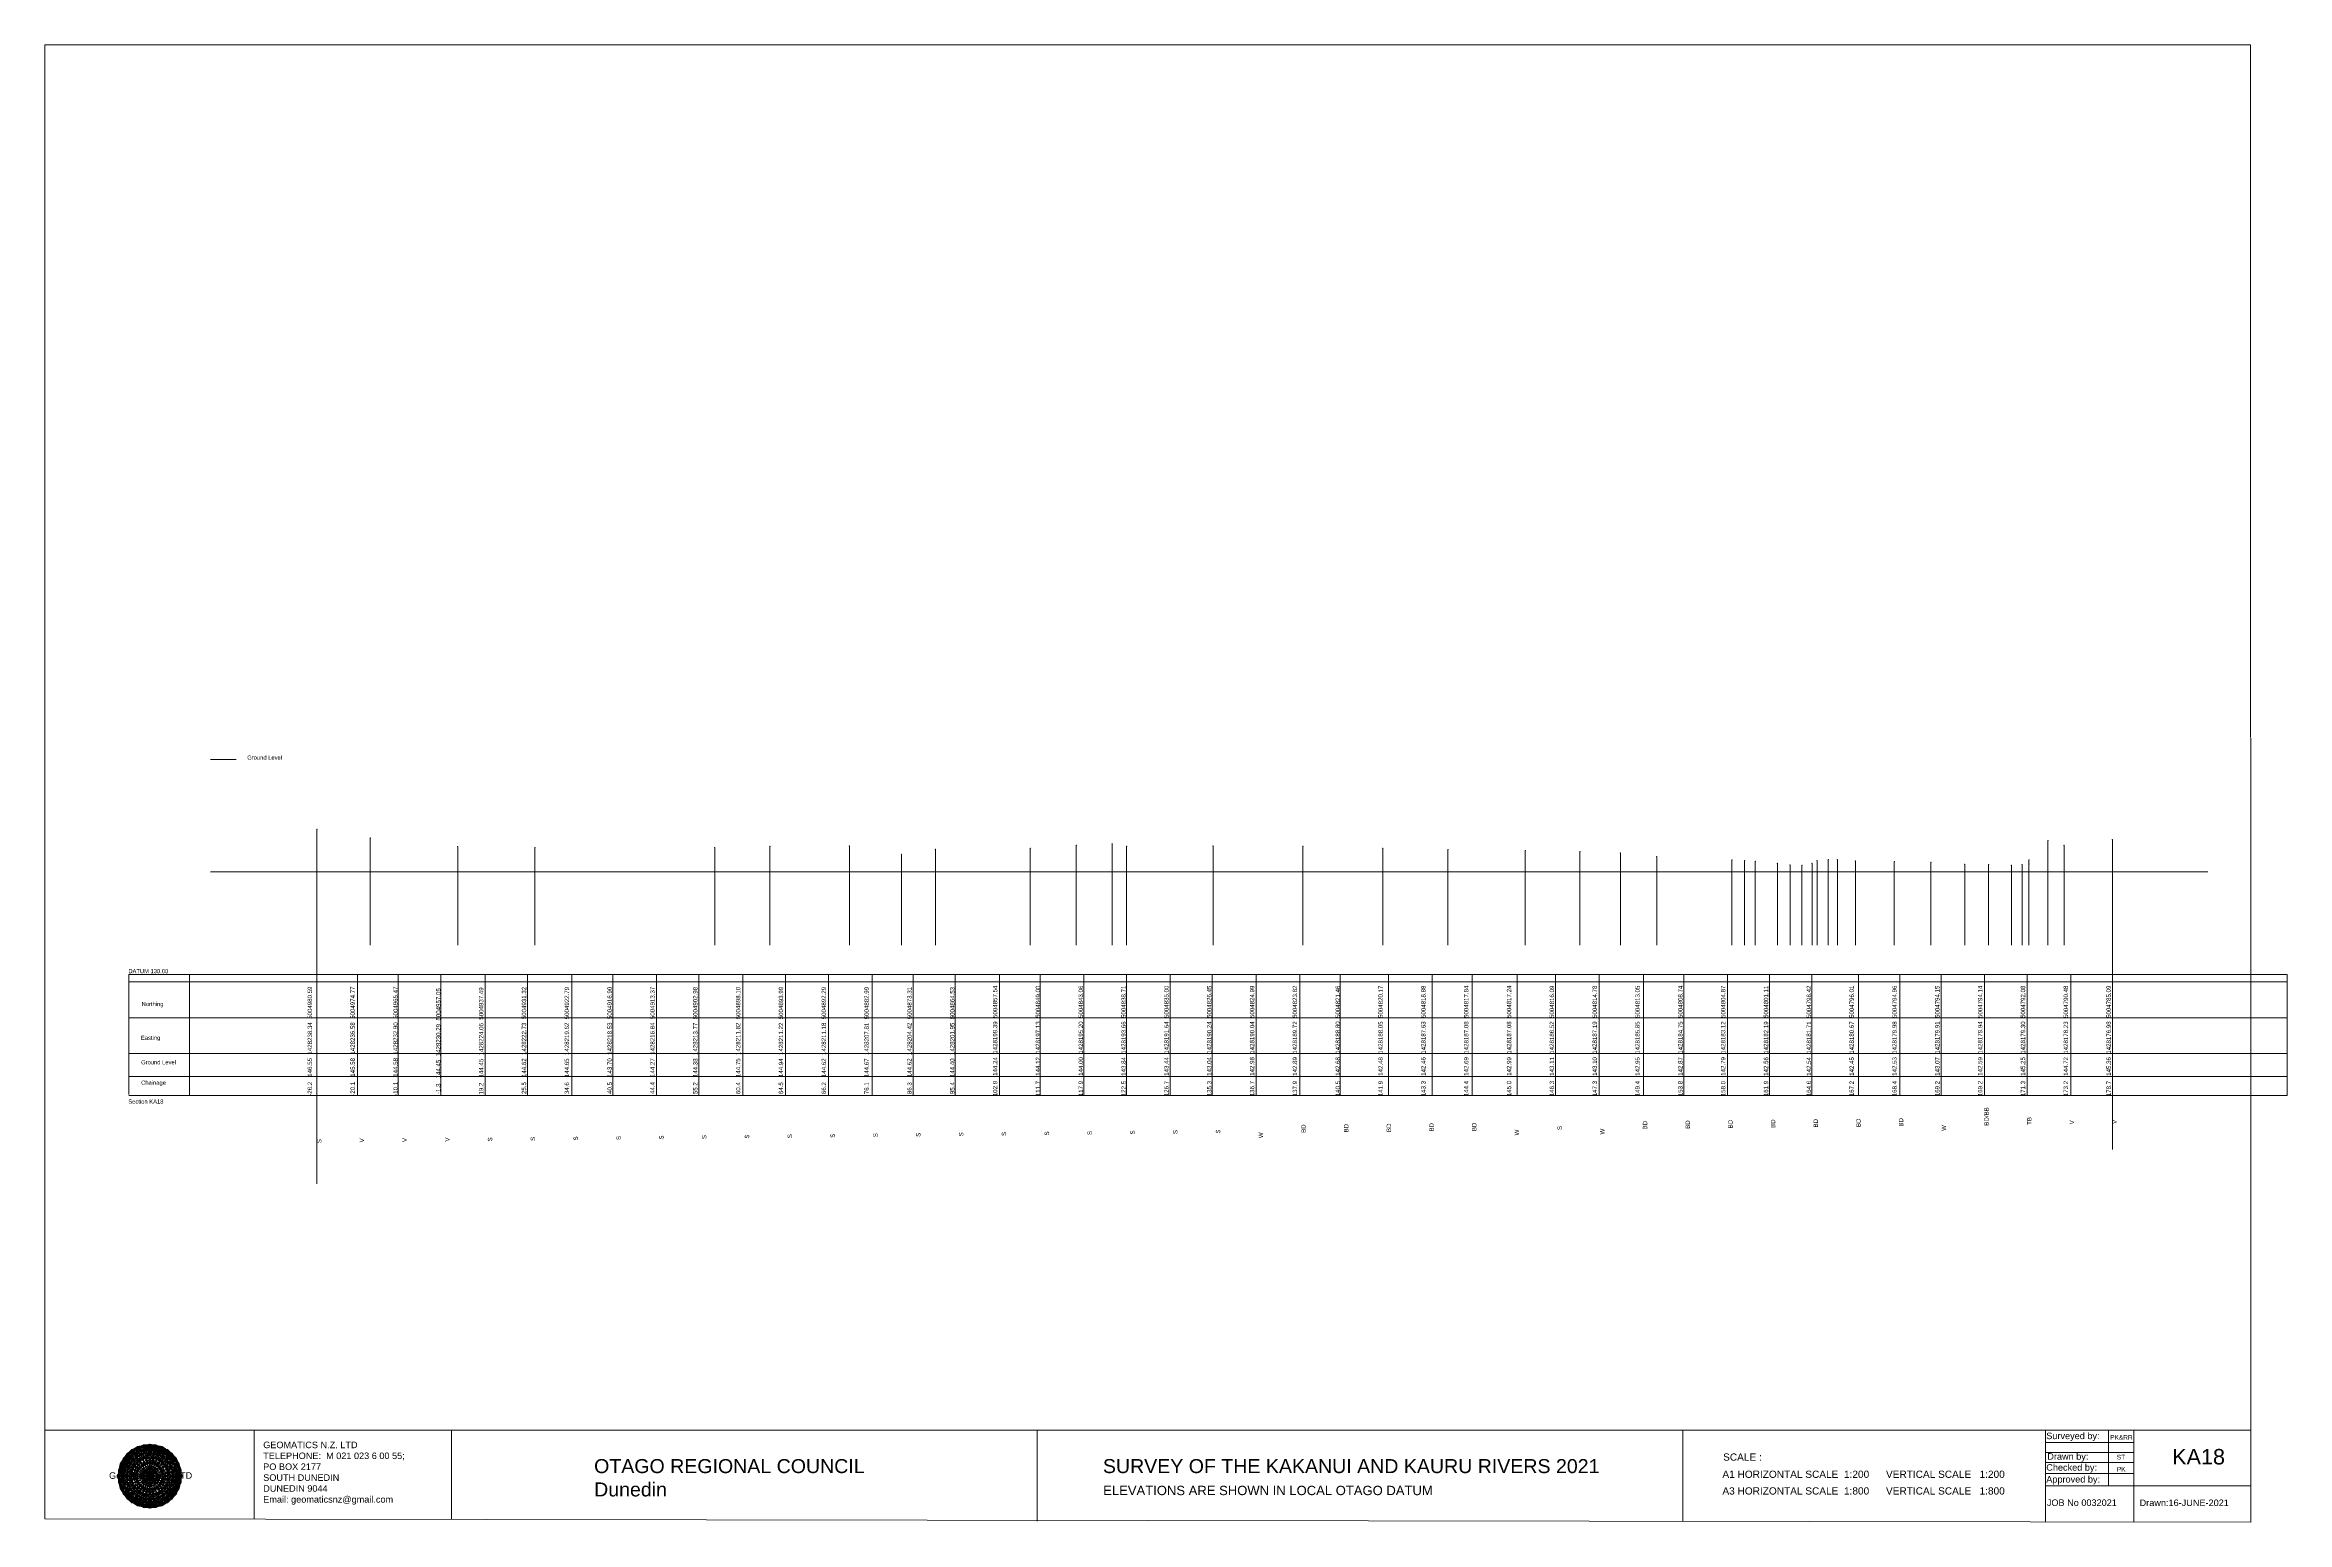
# Model space of a CAD drawing. Header units: millimetres. Extents: x -4102225 to 9709333, y -443196 to 2258209.
# Drawn here: x -2431391 to -2175480, y 67499 to 236074 of the extents above; entities that cross this region are included whole.
import ezdxf

# ---------------------------------------------------------------- set-up
doc = ezdxf.new("R2010")
doc.units = ezdxf.units.MM
doc.header["$PDMODE"] = 35
doc.header["$PDSIZE"] = 20
doc.layers.get('0').update_dxf_attribs({"lineweight": 0})
doc.layers.add('geo', color=7, linetype='Continuous', lineweight=0)
doc.styles.get("Standard").update_dxf_attribs({"font": 'arial.ttf'})

# ---------------------------------------------------------------- blocks, each defined once
blk = doc.blocks.new('Geomatics_Circle_SPT')
at = {"layer": 'geo', "color": 2, "linetype": 'Continuous', "lineweight": 0}
for p, q in [((0, 25.2), (-25.2, 0)), ((-24.7, 4.9), (-4.9, 24.7)), ((-24.7, -4.9), (4.9, 24.7)), ((-9.7, 23.3), (-23.3, 9.6)), ((9.7, 23.3), (-23.3, -9.7)), ((-21, 14), (-14, 21)), ((-21, -14), (14, 21)), ((0, 0), (-17.8, 17.8)), ((-14, 21), (21, -14)), ((23.3, -9.7), (-9.7, 23.3)), ((-4.9, 24.7), (24.7, -4.9)), ((25.2, 0), (0, 25.2)), ((0, 0), (17.8, 17.8)), ((4.9, 24.7), (24.7, 4.9)), ((23.3, 9.7), (9.7, 23.3)), ((14, 21), (21, 14)), ((17.8, 18.1), (17.8, 18.1)), ((4.9, -24.7), (-24.7, 4.9)), ((-24.7, 0), (0, -24.7)), ((-23.3, 9.7), (9.7, -23.3)), ((14, -21), (-21, 14)), ((0, 0), (-17.8, -17.8)), ((21, 14), (-14, -21)), ((-9.7, -23.3), (23.3, 9.7)), ((24.7, 4.9), (-4.9, -24.7)), ((0, 0), (17.8, -17.8)), ((0, -24.8), (25.2, 0)), ((-4.9, -24.7), (-24.7, -4.9)), ((-23.3, -9.7), (-9.7, -23.3)), ((-14, -21), (-21, -14)), ((24.7, -4.9), (4.9, -24.7)), ((9.7, -23.3), (23.3, -9.7)), ((21, -14), (14, -21)), ((-17.8, -17.8), (-17.8, -17.8)), ((4.9, -24.7), (4.9, -24.7)), ((18.1, -17.8), (18.1, -17.8))]:
    blk.add_line(p, q, dxfattribs=at)
at = {"layer": 'geo', "color": 1, "linetype": 'Continuous', "lineweight": 0}
for p, q in [((-25.2, 0), (9.7, 23.3)), ((-25.2, 0), (-9.6, 23.3)), ((-4.9, 24.8), (-24.7, -4.9)), ((4.9, 24.7), (-24.7, 4.9)), ((14, 21), (-24.7, -4.9)), ((-14, 21), (-24.7, 4.9)), ((-23.3, 9.7), (0, 25.2)), ((-23.3, -9.6), (0, 25.2)), ((-23.3, -9.6), (17.8, 17.8)), ((-23.3, 9.7), (-17.8, 17.9)), ((-23.3, -9.6), (-17.8, 17.9)), ((-23.3, 9.7), (17.8, 17.8)), ((4.9, 24.8), (-21, -14)), ((-4.9, 24.7), (-21, 14)), ((14, 21), (-21, 14)), ((-14, 21), (-21, -14)), ((-17.8, 17.8), (9.7, 23.3)), ((-17.8, 17.8), (-9.6, 23.3)), ((-17.8, -17.8), (9.7, 23.3)), ((-17.8, -17.8), (-9.7, 23.3)), ((-9.7, -23.3), (-17.8, 17.8)), ((-17.8, 17.8), (9.7, -23.3)), ((-17.8, 17.8), (23.3, -9.6)), ((-17.8, 17.8), (23.3, 9.7)), ((4.9, 24.7), (-14, 21)), ((-4.9, 24.7), (-14, -20.9)), ((0, 0), (-14, 21)), ((-14, 21), (-4.9, -24.7)), ((-14, 21), (-14, 21)), ((24.7, -4.9), (-14, 21)), ((21, 14), (-14, 21)), ((-9.8, 23.1), (-9.8, 23.1)), ((-9.7, 23.3), (0, 25.2)), ((-9.7, 23.3), (0, -25.2)), ((-9.7, -23.3), (0, 25.2)), ((-9.6, 23.3), (17.8, -17.8)), ((-9.6, 23.3), (25.2, 0)), ((-9.6, 23.3), (17.8, 17.8)), ((-9.6, -23.3), (17.8, 17.9)), ((0, 0), (-4.9, 24.7)), ((-4.9, 24.7), (-4.9, 24.7)), ((21, -14), (-4.9, 24.7)), ((24.8, 4.9), (-4.9, 24.7)), ((14, 21), (-4.9, 24.7)), ((-0.2, 25.1), (-0.2, 25.1)), ((0, 25.2), (9.7, -23.3)), ((0, 25.2), (23.3, -9.7)), ((0, 25.2), (23.3, 9.7)), ((0, 25.2), (9.7, 23.3)), ((0, 0), (4.9, 24.7)), ((0, -25.2), (9.7, 23.3)), ((0, 0), (14, 21)), ((21, 14), (4.9, 24.8)), ((14, -21), (4.9, 24.7)), ((24.7, -4.9), (4.9, 24.7)), ((4.9, 24.7), (4.9, 24.7)), ((4.9, -24.7), (14, 21)), ((9.4, 23.3), (9.4, 23.3)), ((9.7, 23.3), (17.8, -17.8)), ((9.7, 23.3), (25.2, 0)), ((9.7, 23.3), (17.8, 17.9)), ((17.8, 17.8), (9.7, -23.3)), ((21, -14), (14, 21)), ((24.7, 4.9), (14, 21)), ((14, 21), (14, 21)), ((17.6, 17.9), (17.6, 17.9)), ((17.8, 17.8), (23.3, -9.7)), ((17.8, 17.8), (23.3, 9.7)), ((-25.2, 0), (23.3, 9.7)), ((-25.2, 0), (-23.3, 9.7)), ((-23.3, -9.7), (-25.2, 0)), ((-9.6, -23.3), (-25.2, 0)), ((9.7, -23.3), (-25.2, 0)), ((21, 14), (-24.7, 4.9)), ((-21, 14), (-24.7, -4.9)), ((0, 0), (-24.7, 4.9)), ((-24.7, 4.9), (-21, -14)), ((-24.7, 4.9), (-4.9, -24.7)), ((-24.7, 4.9), (14, -21)), ((-24.7, 4.9), (-24.7, 4.9)), ((0, 0), (-24.7, -4.9)), ((-17.8, -17.8), (-23.3, 9.7)), ((0, -25.2), (-23.3, 9.7)), ((-23.3, 9.7), (17.8, -17.8)), ((-23.3, 9.7), (25.2, 0)), ((-23.3, 9.4), (-23.3, 9.4)), ((-23.3, -9.7), (25.2, 0)), ((0, 0), (-21, 14)), ((-21, 14), (-14, -21)), ((-21, 14), (4.9, -24.7)), ((-21, 14), (-21, 14)), ((24.7, 4.9), (-21, 14)), ((0, 0), (-21, -14)), ((-17.9, 17.6), (-17.9, 17.6)), ((-17.8, -17.8), (23.3, 9.7)), ((-14, -21), (24.7, 4.9)), ((0, 0), (-14, -21)), ((25.2, 0), (-9.6, -23.3)), ((-4.9, -24.7), (21, 14)), ((0, 0), (-4.9, -24.7)), ((0, 0), (21, 14)), ((23.3, 9.7), (0, -25.2)), ((0, 0), (24.8, 4.9)), ((0, 0), (4.9, -24.7)), ((0, 0), (14, -21)), ((0, 0), (21, -14)), ((0, 0), (24.8, -4.9)), ((4.9, -24.7), (24.7, 4.9)), ((25.2, 0), (9.7, -23.3)), ((14, -21), (21, 14)), ((23.3, 9.7), (17.8, -17.8)), ((24.7, -4.9), (21, 14)), ((21, 14), (21, 14)), ((21, -14), (24.7, 4.9)), ((23.1, 9.8), (23.1, 9.8)), ((23.3, 9.7), (25.2, 0)), ((25.2, 0), (23.3, -9.6)), ((24.7, 4.9), (24.7, 4.9)), ((25.1, 0.2), (25.1, 0.2)), ((-25.2, 0), (23.3, -9.7)), ((-25.1, -0.2), (-25.1, -0.2)), ((-24.7, -4.9), (-24.7, -4.9)), ((-24.7, -4.9), (-14, -21)), ((-24.7, -4.9), (4.9, -24.7)), ((-24.7, -4.9), (21, -14)), ((-17.8, -17.8), (-23.3, -9.7)), ((0, -25.2), (-23.3, -9.6)), ((17.8, -17.8), (-23.3, -9.6)), ((-23.1, -9.8), (-23.1, -9.8)), ((-21, -14), (24.7, -4.9)), ((-21, -14), (-21, -14)), ((-21, -14), (-4.9, -24.7)), ((-21, -14), (14, -21)), ((23.3, -9.7), (-17.8, -17.8)), ((-14, -21), (21, -14)), ((-4.9, -24.7), (24.7, -4.9)), ((23.3, -9.6), (0, -25.2)), ((4.9, -24.7), (21, -14)), ((14, -21), (24.7, -4.9)), ((23.3, -9.6), (17.8, -17.8)), ((17.9, -17.6), (17.9, -17.6)), ((21, -14), (21, -14)), ((23.3, -9.4), (23.3, -9.4)), ((24.7, -4.9), (24.7, -4.9)), ((-9.6, -23.3), (-17.8, -17.8)), ((9.7, -23.3), (-17.8, -17.8)), ((-17.6, -17.9), (-17.6, -17.9)), ((-14, -21), (-14, -21)), ((-14, -21), (4.9, -24.7)), ((17.8, -17.8), (-9.7, -23.3)), ((0, -25.2), (-9.7, -23.3)), ((-9.4, -23.3), (-9.4, -23.3)), ((-4.9, -24.7), (14, -21)), ((-4.9, -24.7), (-4.9, -24.7)), ((9.7, -23.3), (0, -25.2)), ((0.2, -25.1), (0.2, -25.1)), ((4.9, -24.7), (4.9, -24.7)), ((17.8, -17.8), (9.7, -23.3)), ((9.8, -23.1), (9.8, -23.1)), ((14, -21), (14, -21))]:
    blk.add_line(p, q, dxfattribs=at)
at = {"layer": 'geo', "color": 114, "linetype": 'Continuous', "lineweight": 0}
for p, q in [((17.9, 17.8), (-25.2, 0)), ((-24.7, 4.9), (14, 21)), ((9.7, 23.3), (-23.3, 9.7)), ((-20.9, 14), (4.9, 24.7)), ((0, 25.2), (-17.8, 17.8)), ((-17.8, 17.8), (0, -25.2)), ((-14, 21), (-4.9, 24.7)), ((4.9, -24.7), (-14, 21)), ((0, 0), (-9.7, 23.3)), ((-4.9, 24.7), (14, -21)), ((17.8, -17.8), (0, 25.2)), ((0, 0), (9.7, 23.3)), ((4.9, 24.7), (21, -14)), ((23.3, -9.7), (9.7, 23.3)), ((14, 21), (24.7, -4.9)), ((25.2, 0), (17.8, 17.8)), ((-24.7, -4.9), (21, 14)), ((-14, -21), (-24.7, 4.9)), ((0, 0), (-23.3, 9.7)), ((-23.3, 9.7), (-9.7, -23.3)), ((0, 0), (-23.3, -9.7)), ((-4.9, -24.7), (-21, 14)), ((24.8, 4.9), (-20.9, -14)), ((0, 0), (-9.7, -23.3)), ((0, 0), (23.3, 9.7)), ((0, 0), (9.7, -23.3)), ((0, 0), (23.3, -9.7)), ((21, 14), (24.7, 4.9)), ((-25.2, 0), (-17.8, -17.8)), ((-21, -14), (-24.7, -4.9)), ((-17.8, -17.8), (25.2, 0)), ((24.8, -4.9), (-14, -21)), ((-9.6, -23.3), (23.3, -9.7)), ((21, -14), (-4.9, -24.8)), ((0, -25.2), (17.9, -17.8)), ((14, -21), (4.9, -24.8))]:
    blk.add_line(p, q, dxfattribs=at)
at = {"layer": 'geo', "color": 250, "linetype": 'Continuous', "lineweight": 0}
for p, q in [((-17.8, 17.8), (17.8, 17.8)), ((-17.8, -17.8), (-17.8, 17.8)), ((-14, 21), (-14, 21)), ((14, 21), (-14, 21)), ((-14, 20.9), (-14, -21)), ((-9.7, 23.3), (9.7, 23.3)), ((-9.7, -23.3), (-9.7, 23.3)), ((-4.9, 24.7), (4.9, 24.7)), ((-4.9, 24.7), (-4.9, -24.7)), ((0, 0), (0, 25.2)), ((4.9, 24.7), (4.9, -24.7)), ((9.7, -23.3), (9.7, 23.3)), ((14, 21), (14, -21)), ((17.8, -17.8), (17.8, 17.8)), ((0, 0), (-25.2, 0)), ((24.7, 4.9), (-24.7, 4.9)), ((-24.7, 4.9), (-24.7, -4.9)), ((-23.3, 9.7), (23.3, 9.7)), ((-23.3, 9.7), (-23.3, 9.7)), ((-23.3, -9.7), (-23.3, 9.7)), ((21, 14), (-21, 14)), ((-21, 14), (-21, -14)), ((0, 0), (0, -25.2)), ((0, 0), (25.2, 0)), ((21, 14), (21, 14)), ((21, -14), (21, 14)), ((23.3, 9.7), (23.3, -9.7)), ((24.7, 4.9), (24.7, 4.9)), ((24.7, -4.9), (24.7, 4.9)), ((-24.7, -4.9), (24.7, -4.9)), ((23.3, -9.7), (-23.3, -9.7)), ((-21, -14), (21, -14)), ((17.8, -17.8), (-17.8, -17.8)), ((-14, -21), (14, -21)), ((9.7, -23.3), (-9.7, -23.3)), ((-4.9, -24.7), (4.9, -24.7))]:
    blk.add_line(p, q, dxfattribs=at)
blk = doc.blocks.new('GeomaticsNZ TITLE BLOCK')
at = {"color": 7, "linetype": 'Continuous', "lineweight": 0}
for p, q in [((0, 94.9), (0, 1579.2)), ((0, 1579.2), (2363.4, 1579.2)), ((2363.4, 1579.2), (2364, 94.9)), ((2364, 94.9), (0, 94.9)), ((0, 94.9), (0, 0)), ((15.9, 94.9), (2364, 94.9)), ((224.3, 95.2), (224.3, -0.3)), ((2364, 94.9), (382.6, 94.9)), ((435.8, 95.2), (435.8, -0.7)), ((1063.4, 94.9), (1063.4, -2.4)), ((1755.4, 94.9), (1755.4, -2.6)), ((2143.9, 94.9), (2143.7, -3)), ((2143.9, 81.9), (2238.6, 81.7)), ((2211.5, 94.9), (2211.5, 36.1)), ((2238.6, 94.8), (2238.6, -3.2)), ((2364, -3.5), (2364, 94.9)), ((2143.6, 60.4), (2238.6, 60.4)), ((2143.8, 48.6), (2238.6, 48.6)), ((2143.9, 71), (2238.6, 71)), ((2143.8, 35.4), (2364, 35.3)), ((0, 0), (2364, -3.5))]:
    blk.add_line(p, q, dxfattribs=at)
at = {"color": 7, "linetype": 'Continuous', "lineweight": 0, "xscale": 1.36, "yscale": 1.36, "zscale": 1.36}
blk.add_blockref('Geomatics_Circle_SPT', (112.4, 45.7), dxfattribs=at)
at = {"color": 7, "linetype": 'Continuous', "lineweight": 0}
for s, p in [('PK&RR', (2213.2, 84.8)), ('ST', (2220.3, 63.6)), ('PK', (2220.4, 50.6))]:
    blk.add_text(s, height=5, dxfattribs=at).set_placement(p)
at = {"color": 7, "linetype": 'Continuous', "lineweight": 0, "attachment_point": 1}
for s, width, heights, insert, char_height in [('{\\C256;GEOMATICS N.Z. LTD                   \\PTELEPHONE:  M 021 023 6 00 55;\\PPO BOX 2177\\PSOUTH DUNEDIN\\PDUNEDIN 9044\\PEmail: geomaticsnz@gmail.com}', 3535.727, [94.7], (234, 82.7), 7), ('{\\C256;Surveyed by:}', 3535.727, [0], (2144.7, 92.4), 7), ('{\\C256;Geomatics N.Z. LTD                   }', 125.079, [15.8], (68.8, 49.9), 7), ('{\\C256;OTAGO REGIONAL COUNCIL\\PDunedin}', 3535.727, [0], (588.6, 64), 15), ('{\\C256;SURVEY OF THE KAKANUI AND KAURU RIVERS 2021}', 3535.727, [0], (1133.8, 64), 15), ('{\\C256;Checked by:}', 3535.727, [0], (2144.7, 58.6), 7), ('{\\C256;Drawn by:}', 3535.727, [0], (2145.8, 70.4), 7), ('{\\C256;ELEVATIONS ARE SHOWN IN LOCAL OTAGO DATUM}', 3535.727, [0], (1134.1, 35.4), 10), ('{\\C256;Approved by:}', 3535.727, [0], (2144.7, 45.9), 7), ('{\\C256;JOB No 0032021}', 3535.727, [0], (2145.3, 20.8), 7), ('{\\C256;Drawn:16-JUNE-2021}', 3535.727, [0], (2244.7, 20.7), 7)]:
    blk.add_mtext_dynamic_manual_height_columns(s, width=width, gutter_width=159, heights=heights, dxfattribs=dict(at, insert=insert, char_height=char_height))

msp = doc.modelspace()

# ---------------------------------------------------------------- linework, layer by layer
at = {"color": 1, "lineweight": 0}
msp.add_line((-2412481.839, 154507.713), (-2409575.109, 154507.713), dxfattribs=at)
at = {"lineweight": 0}
for p, q in [((-2400336.086, 146547), (-2400336.086, 106092.149)), ((-2195425.036, 145360), (-2195425.036, 110022.422)), ((-2412469.719, 141702.932), (-2184523.485, 141702.932))]:
    msp.add_line(p, q, dxfattribs=at)
for p, q in [((-2394260.204, 145577), (-2394260.204, 141702.932)), ((-2384274.192, 144577), (-2384274.192, 141702.932)), ((-2375459.163, 144447), (-2375459.163, 141702.932)), ((-2354930.457, 144448), (-2354930.457, 141702.932)), ((-2348641.497, 144618), (-2348641.497, 141702.932)), ((-2339575.777, 144648), (-2339575.777, 141702.932)), ((-2333622.327, 143698), (-2333622.327, 141702.932)), ((-2329755.074, 144268), (-2329755.074, 141702.932)), ((-2318921.627, 144378), (-2318921.627, 141702.932)), ((-2313683.075, 144748), (-2313683.075, 141702.932)), ((-2309578.65, 144938), (-2309578.65, 141702.932)), ((-2307938.407, 144618), (-2307938.407, 141702.932)), ((-2298062.441, 144669), (-2298062.441, 141702.932)), ((-2287813.947, 144619), (-2287813.947, 141702.932)), ((-2278695.85, 144399), (-2278695.85, 141702.932)), ((-2271261.732, 144239), (-2271261.732, 141702.932)), ((-2262435.144, 144119), (-2262435.144, 141702.932)), ((-2256190.24, 143999), (-2256190.24, 141702.932)), ((-2251579.498, 143839), (-2251579.498, 141702.932)), ((-2247435.199, 143439), (-2247435.199, 141702.932)), ((-2202788.496, 145250), (-2202788.496, 141702.932)), ((-2200942.926, 144720), (-2200942.926, 141702.932)), ((-2394260.204, 141702.932), (-2394260.204, 133330.042)), ((-2384274.192, 141702.932), (-2384274.192, 133330.042)), ((-2375459.163, 141702.932), (-2375459.163, 133330.042)), ((-2354930.457, 141702.932), (-2354930.457, 133330.042)), ((-2348641.497, 141702.932), (-2348641.497, 133330.042)), ((-2339575.777, 141702.932), (-2339575.777, 133330.042)), ((-2333622.327, 141702.932), (-2333622.327, 133330.042)), ((-2329755.074, 141702.932), (-2329755.074, 133330.042)), ((-2318921.627, 141702.932), (-2318921.627, 133330.042)), ((-2313683.075, 141702.932), (-2313683.075, 133330.042)), ((-2309578.65, 141702.932), (-2309578.65, 133330.042)), ((-2307938.407, 141702.932), (-2307938.407, 133330.042)), ((-2298062.441, 141702.932), (-2298062.441, 133330.042)), ((-2287813.947, 141702.932), (-2287813.947, 133330.042)), ((-2278695.85, 141702.932), (-2278695.85, 133330.042)), ((-2271261.732, 141702.932), (-2271261.732, 133330.042)), ((-2262435.144, 141702.932), (-2262435.144, 133330.042)), ((-2256190.24, 141702.932), (-2256190.24, 133330.042)), ((-2251579.498, 141702.932), (-2251579.498, 133330.042)), ((-2247435.199, 141702.932), (-2247435.199, 133330.042)), ((-2238856.05, 143039), (-2238856.05, 141702.932)), ((-2238856.05, 141702.932), (-2238856.05, 133330.042)), ((-2237401.404, 142979), (-2237401.404, 141702.932)), ((-2237401.404, 141702.932), (-2237401.404, 133330.042)), ((-2236188.938, 142889), (-2236188.938, 141702.932)), ((-2236188.938, 141702.932), (-2236188.938, 133330.042)), ((-2233663.132, 142679), (-2233663.132, 141702.932)), ((-2233663.132, 141702.932), (-2233663.132, 133330.042)), ((-2232209.682, 142479), (-2232209.682, 141702.932)), ((-2232209.682, 141702.932), (-2232209.682, 133330.042)), ((-2230853.188, 142459), (-2230853.188, 141702.932)), ((-2230853.188, 141702.932), (-2230853.188, 133330.042)), ((-2229697.017, 142690), (-2229697.017, 141702.932)), ((-2229697.017, 141702.932), (-2229697.017, 133330.042)), ((-2229123.909, 142990), (-2229123.909, 141702.932)), ((-2229123.909, 141702.932), (-2229123.909, 133330.042)), ((-2227859.666, 143110), (-2227859.666, 141702.932)), ((-2227859.666, 141702.932), (-2227859.666, 133330.042)), ((-2226803.872, 143100), (-2226803.872, 141702.932)), ((-2226803.872, 141702.932), (-2226803.872, 133330.042)), ((-2224757.541, 142950), (-2224757.541, 141702.932)), ((-2224757.541, 141702.932), (-2224757.541, 133330.042)), ((-2220314.699, 142870), (-2220314.699, 141702.932)), ((-2220314.699, 141702.932), (-2220314.699, 133330.042)), ((-2216136.095, 142790), (-2216136.095, 141702.932)), ((-2216136.095, 141702.932), (-2216136.095, 133330.042)), ((-2212269.203, 142560), (-2212269.203, 141702.932)), ((-2212269.203, 141702.932), (-2212269.203, 133330.042)), ((-2209556.936, 142540), (-2209556.936, 141702.932)), ((-2209556.936, 141702.932), (-2209556.936, 133330.042)), ((-2206947.753, 142450), (-2206947.753, 141702.932)), ((-2206947.753, 141702.932), (-2206947.753, 133330.042)), ((-2205740.716, 142530), (-2205740.716, 141702.932)), ((-2205740.716, 141702.932), (-2205740.716, 133330.042)), ((-2204946.31, 143070), (-2204946.31, 141702.932)), ((-2204946.31, 141702.932), (-2204946.31, 133330.042)), ((-2204945.622, 142590), (-2204945.622, 141702.932)), ((-2202788.496, 141702.932), (-2202788.496, 133330.042)), ((-2200942.926, 141702.932), (-2200942.926, 133330.042)), ((-2395721.222, 130000), (-2395721.222, 116175.74)), ((-2391052.069, 130000), (-2391052.069, 116175.74)), ((-2386194.547, 130000), (-2386194.547, 116175.74)), ((-2381148.92, 130000), (-2381148.92, 116175.74)), ((-2376315.775, 130000), (-2376315.775, 116175.74)), ((-2371237.374, 130000), (-2371237.374, 116175.74)), ((-2366556.921, 130000), (-2366556.921, 116175.74)), ((-2361578.966, 130000), (-2361578.966, 116175.74)), ((-2356737.993, 130000), (-2356737.993, 116175.74)), ((-2351747.585, 130000), (-2351747.585, 116175.74)), ((-2346873.151, 130000), (-2346873.151, 116175.74)), ((-2341958.759, 130000), (-2341958.759, 116175.74)), ((-2336964.462, 130000), (-2336964.462, 116175.74)), ((-2332286.458, 130000), (-2332286.458, 116175.74)), ((-2327487.179, 130000), (-2327487.179, 116175.74)), ((-2322425.147, 130000), (-2322425.147, 116175.74)), ((-2317791.043, 130000), (-2317791.043, 116175.74)), ((-2312828.09, 130000), (-2312828.09, 116175.74)), ((-2307936.878, 130000), (-2307936.878, 116175.74)), ((-2302956.357, 130000), (-2302956.357, 116175.74)), ((-2298181.975, 130000), (-2298181.975, 116175.74)), ((-2293155.657, 130000), (-2293155.657, 116175.74)), ((-2288149.341, 130000), (-2288149.341, 116175.74)), ((-2283539.485, 130000), (-2283539.485, 116175.74)), ((-2278059.963, 130000), (-2278059.963, 116175.74)), ((-2273065.966, 130000), (-2273065.966, 116175.74)), ((-2268500.006, 130000), (-2268500.006, 116175.74)), ((-2263359.141, 130000), (-2263359.141, 116175.74)), ((-2258999.687, 130000), (-2258999.687, 116175.74)), ((-2253982.202, 130000), (-2253982.202, 116175.74)), ((-2248923.588, 130000), (-2248923.588, 116175.74)), ((-2244317.37, 130000), (-2244317.37, 116175.74)), ((-2239341.013, 130000), (-2239341.013, 116175.74)), ((-2234570.291, 130000), (-2234570.291, 116175.74)), ((-2229717.314, 130000), (-2229717.314, 116175.74)), ((-2224415.354, 130000), (-2224415.354, 116175.74)), ((-2219690.955, 130000), (-2219690.955, 116175.74)), ((-2214966.553, 130000), (-2214966.553, 116175.74)), ((-2210027.402, 130000), (-2210027.402, 116175.74)), ((-2205141.941, 130000), (-2205141.941, 116175.74)), ((-2200149.111, 130000), (-2200149.111, 116175.74))]:
    msp.add_line(p, q)
at = {"color": 7, "lineweight": 0, "transparency": 33554687}
for p, q in [((-2421792.794, 130000), (-2175479.648, 130000)), ((-2421792.794, 129453.037), (-2421792.794, 116302.518)), ((-2421792.794, 129153.568), (-2175479.648, 129153.568)), ((-2421792.794, 125031.475), (-2175479.648, 125031.475)), ((-2421792.794, 120970.333), (-2175479.648, 120970.333)), ((-2421792.794, 118366.063), (-2175479.648, 118366.063)), ((-2421792.794, 116175.74), (-2175479.648, 116175.74))]:
    msp.add_line(p, q, dxfattribs=at)
at = {"color": 7, "lineweight": 0}
for p, q in [((-2421792.794, 130000), (-2421792.794, 129453.037)), ((-2414890.452, 130000), (-2414890.452, 116175.74)), ((-2175479.648, 130000), (-2175479.648, 116175.74))]:
    msp.add_line(p, q, dxfattribs=at)
at = {"color": 32, "lineweight": 0, "true_color": 0xcd6928}
for p in [(-2400336.086, 146547), (-2394260.204, 145577), (-2384274.192, 144577), (-2375459.163, 144447), (-2354930.457, 144448), (-2348641.497, 144618), (-2339575.777, 144648), (-2333622.327, 143698), (-2329755.074, 144268), (-2318921.627, 144378), (-2313683.075, 144748), (-2309578.65, 144938), (-2307938.407, 144618), (-2298062.441, 144669), (-2287813.947, 144619), (-2278695.85, 144399), (-2271261.732, 144239), (-2262435.144, 144119), (-2256190.24, 143999), (-2251579.498, 143839), (-2247435.199, 143439), (-2202788.496, 145250), (-2200942.926, 144720), (-2195425.036, 145360), (-2238856.05, 143039), (-2237401.404, 142979), (-2236188.938, 142889), (-2233663.132, 142679), (-2232209.682, 142479), (-2230853.188, 142459), (-2229697.017, 142690), (-2229123.909, 142990), (-2227859.666, 143110), (-2226803.872, 143100), (-2224757.541, 142950), (-2220314.699, 142870), (-2216136.095, 142790), (-2212269.203, 142560), (-2209556.936, 142540), (-2206947.753, 142450), (-2205740.716, 142530), (-2204946.31, 143070), (-2204945.622, 142590)]:
    msp.add_point(p, dxfattribs=at)

# ---------------------------------------------------------------- block references
at = {"color": 7, "lineweight": 0, "xscale": 106.5053773992074, "yscale": 106.5053773992074, "zscale": 106.5053773992074}
msp.add_blockref('GeomaticsNZ TITLE BLOCK', (-2431391.343, 67876.527), dxfattribs=at)

# ---------------------------------------------------------------- texts
at = {"color": 7, "lineweight": 0, "transparency": 33554687}
for s, height, p in [('Ground Level', 473.07414, (-2408289.508, 154507.713)), ('DATUM 130.00', 473.07414, (-2421859.731, 130135.982)), ('Northing', 473.0741, (-2420348.727, 126387.343)), ('Easting', 473.0741, (-2420417.611, 122527.941)), ('Ground Level', 473.07414, (-2420400.508, 119738.63)), ('Chainage', 473.0741, (-2420398.249, 117414.494)), ('Section KA18', 473.07414, (-2421859.742, 115257.825))]:
    msp.add_text(s, height=height, dxfattribs=at).set_placement(p)
at = {"lineweight": 0}
for s, p in [('-26.2   146.55  1428238.34  5004980.59', (-2400898.662, 116153.571)), ('-20.1   145.58  1428236.58  5004974.77', (-2396010.575, 116153.571)), ('-10.1   144.58  1428232.90  5004965.47', (-2391122.489, 116153.571)), (' -1.3   144.45  1428230.29  5004957.05', (-2386234.403, 116153.571)), (' 19.2   144.45  1428224.06  5004937.49', (-2381346.316, 116099.683)), (' 25.5   144.62  1428222.73  5004931.32', (-2376458.23, 116155.276)), (' 34.6   144.65  1428219.62  5004922.79', (-2371570.143, 116146.409)), (' 40.5   143.70  1428218.53  5004916.90', (-2366682.057, 116166.872)), (' 44.4   144.27  1428216.84  5004913.37', (-2361793.97, 116166.872)), (' 55.2   144.38  1428213.77  5004902.98', (-2356905.884, 116146.75)), (' 60.4   144.75  1428211.82  5004898.10', (-2352017.797, 116149.478)), (' 64.5   144.94  1428211.22  5004893.99', (-2347130.052, 116149.478)), (' 66.2   144.62  1428211.18  5004892.29', (-2342241.965, 116149.478)), (' 76.1   144.67  1428207.81  5004882.99', (-2337354.22, 116142.657)), (' 86.3   144.62  1428204.42  5004873.31', (-2332466.475, 116147.432)), (' 95.4   144.40  1428201.95  5004864.53', (-2327578.388, 116146.75)), ('102.9   144.24  1428199.39  5004857.54', (-2322690.302, 116099.683)), ('111.7   144.12  1428197.13  5004849.00', (-2317802.215, 116099.683)), ('117.9   144.00  1428195.20  5004843.06', (-2312914.129, 116099.683)), ('122.5   143.84  1428193.66  5004838.71', (-2308026.042, 116099.683)), ('126.7   143.44  1428191.64  5004835.00', (-2303137.956, 116099.683)), ('135.3   143.04  1428190.24  5004826.45', (-2298249.869, 116099.683)), ('136.7   142.98  1428190.04  5004824.99', (-2293361.783, 116099.683)), ('137.9   142.89  1428189.72  5004823.82', (-2288473.696, 116099.683)), ('140.5   142.68  1428188.80  5004821.46', (-2283585.61, 116099.683)), ('141.9   142.48  1428188.05  5004820.17', (-2278697.865, 116099.683)), ('143.3   142.46  1428187.63  5004818.88', (-2273810.119, 116099.683)), ('144.4   142.69  1428187.08  5004817.84', (-2268922.033, 116099.683)), ('145.0   142.99  1428187.08  5004817.24', (-2264034.287, 116099.683)), ('146.3   143.11  1428186.52  5004816.09', (-2259146.542, 116099.683)), ('147.3   143.10  1428187.19  5004814.78', (-2254258.455, 116099.683)), ('149.4   142.95  1428185.85  5004813.05', (-2249370.369, 116099.683)), ('153.8   142.87  1428184.75  5004808.74', (-2244482.283, 116099.683)), ('158.0   142.79  1428183.12  5004804.87', (-2239594.196, 116099.683)), ('161.9   142.56  1428182.19  5004801.11', (-2234706.11, 116099.683)), ('164.6   142.54  1428181.71  5004798.42', (-2229818.364, 116099.683)), ('167.2   142.45  1428180.67  5004796.01', (-2224930.619, 116099.683)), ('168.4   142.53  1428179.98  5004794.96', (-2220042.873, 116099.683)), ('169.2   143.07  1428179.91  5004794.15', (-2215154.787, 116099.683)), ('169.2   142.59  1428179.94  5004794.14', (-2210266.7, 116099.683)), ('171.3   145.25  1428179.30  5004792.08', (-2205378.955, 116099.683)), ('173.2   144.72  1428178.23  5004790.48', (-2200490.869, 116099.683)), ('178.7   145.36  1428176.98  5004785.09', (-2195602.782, 116099.683)), ('    BD', (-2287494.993, 111138.685)), ('    BD', (-2282624.685, 111190.322)), ('    BD', (-2277754.377, 111241.958)), ('    BD', (-2272884.069, 111293.595)), ('    BD', (-2268013.761, 111345.232)), ('    S', (-2258264.618, 111468.288)), ('    BD', (-2248515.476, 111551.96)), ('    BD', (-2243645.168, 111603.597)), ('    BD', (-2238774.86, 111655.234)), ('    BD', (-2233904.552, 111706.871)), ('    BD', (-2229034.244, 111758.508)), ('    BD', (-2224163.936, 111810.145)), ('    BD', (-2219293.628, 111861.782)), (' W', (-2214423.321, 111956.051)), ('    BD/BB', (-2209544.486, 111965.055)), ('    TB', (-2204665.651, 112051.661)), ('    V', (-2199795.344, 112116.6)), ('    V', (-2194925.036, 112168.237)), ('    S', (-2399827.559, 109967.383)), ('    V', (-2394948.725, 110047.509)), ('    V', (-2390078.417, 110099.146)), ('    V', (-2385208.109, 110150.783)), ('    S', (-2380329.274, 110174.112)), ('    S', (-2375441.913, 110225.929)), ('    S', (-2370554.552, 110277.747)), ('    S', (-2365667.191, 110329.565)), ('    S', (-2360779.83, 110381.382)), ('    S', (-2355892.469, 110433.2)), ('    S', (-2351005.107, 110485.018)), ('    S', (-2346117.746, 110536.835)), ('    S', (-2341230.385, 110588.653)), ('    S', (-2336343.024, 110640.471)), ('    S', (-2331455.663, 110692.288)), ('    S', (-2326568.302, 110744.106)), ('    S', (-2321680.941, 110795.924)), ('    S', (-2316793.58, 110847.741)), ('    S', (-2311906.218, 110899.559)), ('    S', (-2307018.857, 110951.377)), ('    S', (-2302131.496, 111003.194)), ('    S', (-2297244.135, 111055.012)), (' W', (-2292365.301, 111129.681)), (' W', (-2263143.453, 111439.502)), (' W', (-2253385.784, 111542.957))]:
    msp.add_text(s, height=500, rotation=90, dxfattribs=at).set_placement(p)
at = {"color": 7, "lineweight": 0}
for s, height, p in [('SCALE :  ', 823.5746, (-2239849.683, 74514.477)), ('KA18', 1764.8028, (-2188603.515, 74083.808)), ('A1 HORIZONTAL SCALE  1:200      VERTICAL SCALE   1:200 ', 823.57462, (-2239931.654, 72553.623)), ('A3 HORIZONTAL SCALE  1:800      VERTICAL SCALE   1:800', 823.57462, (-2239931.654, 70650.367))]:
    msp.add_text(s, height=height, dxfattribs=at).set_placement(p)

doc.saveas('drawing.dxf')
